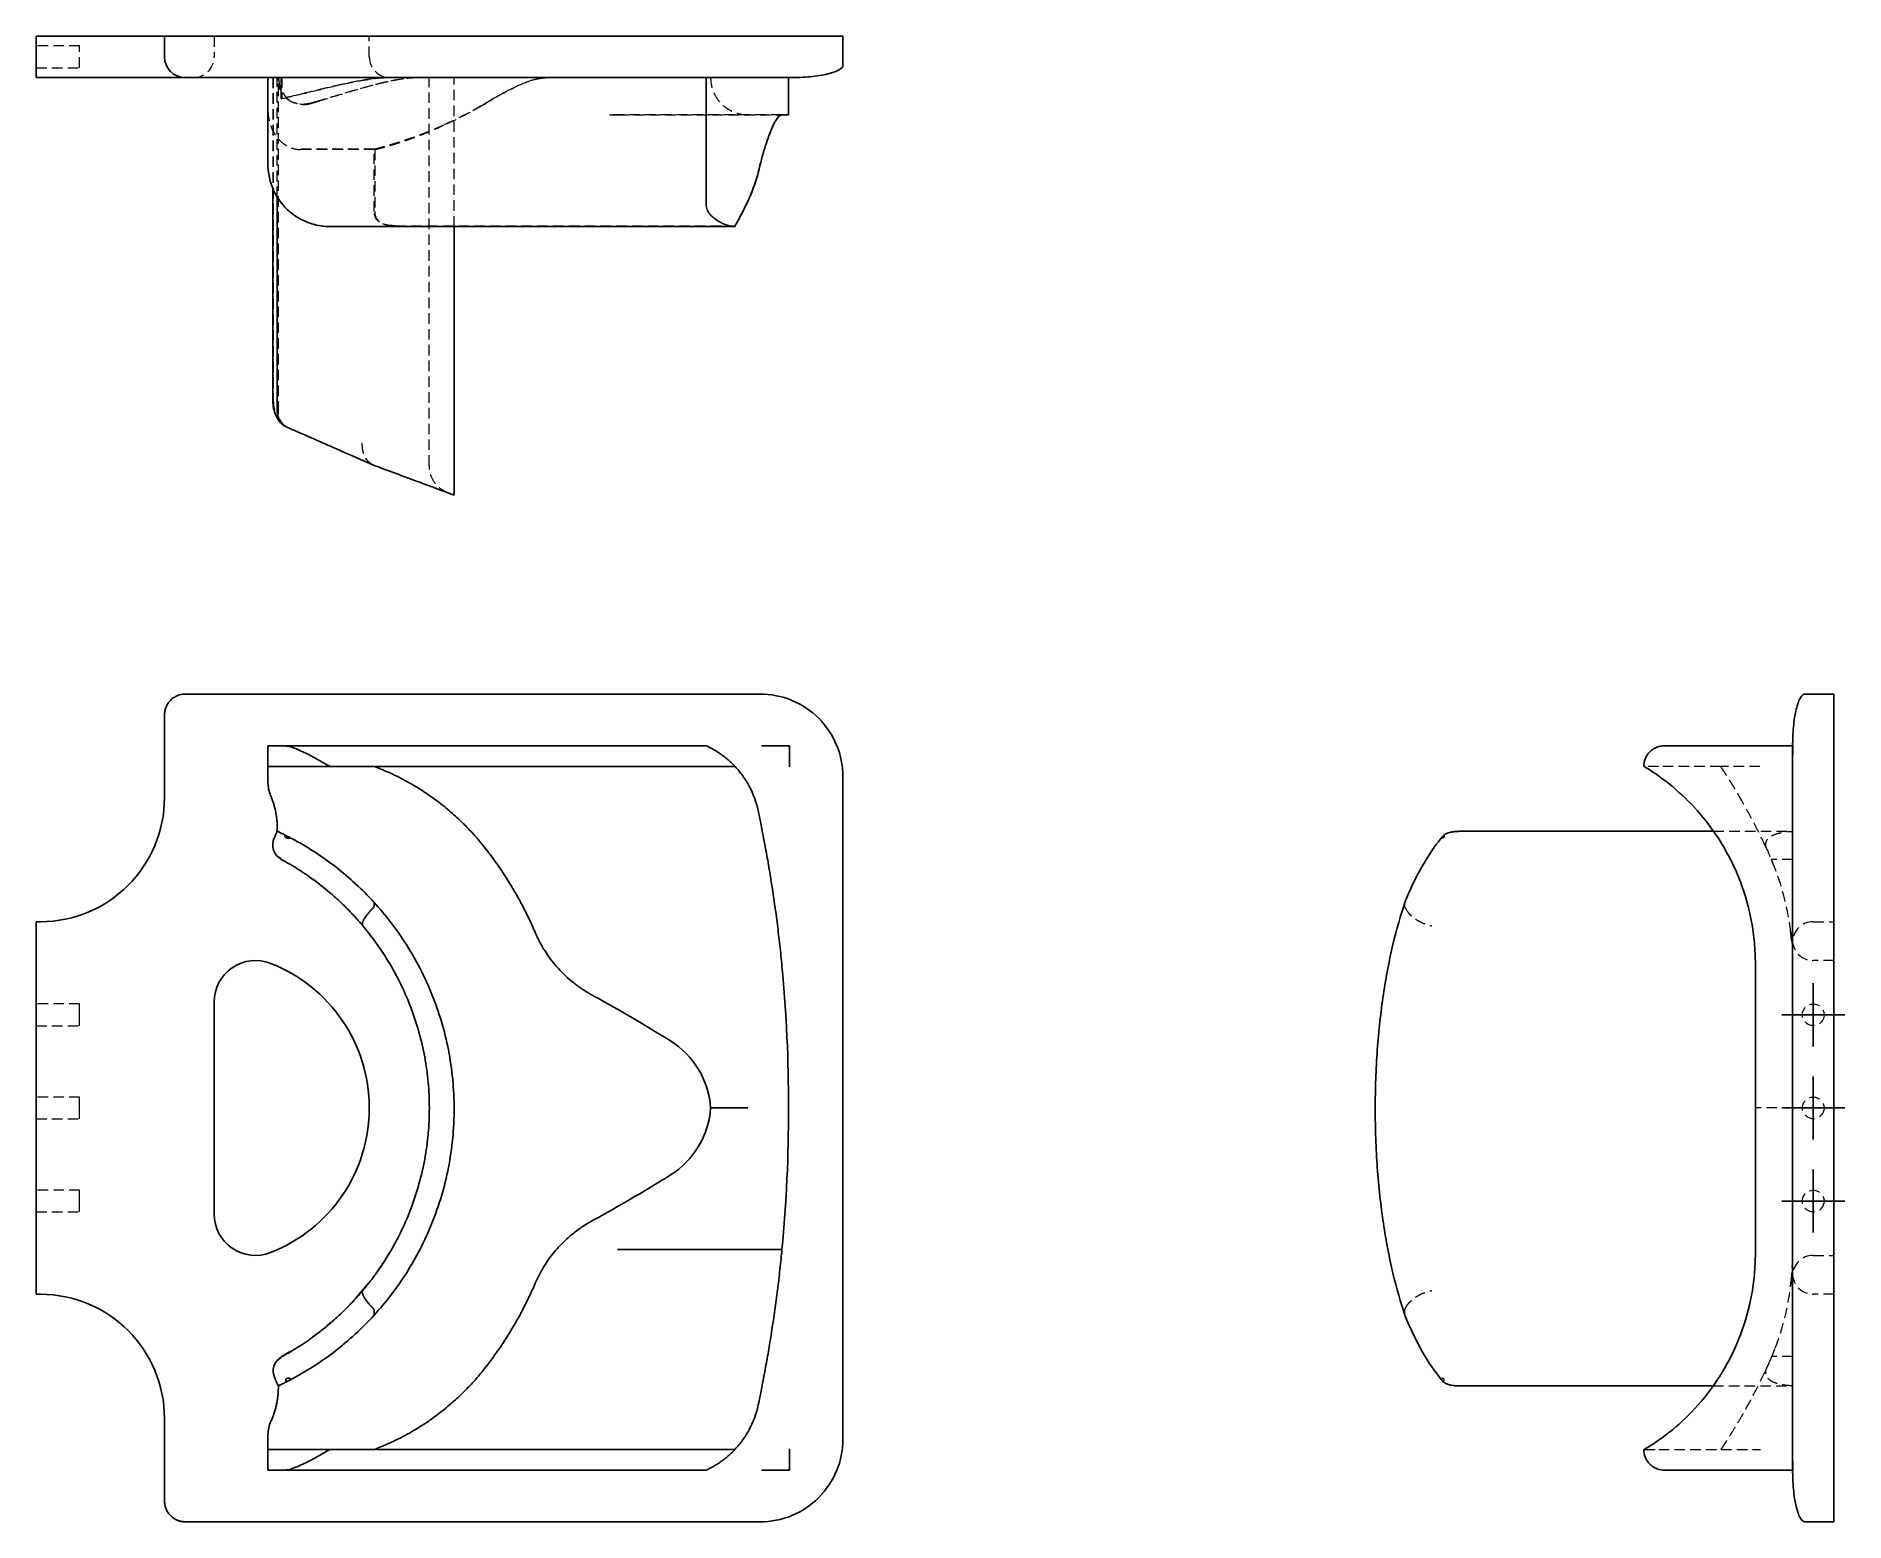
# Model space of a CAD drawing. Header units: millimetres. Extents: x 34 to 253, y 7 to 186.
import ezdxf

# ---------------------------------------------------------------- set-up
doc = ezdxf.new("R2010")
doc.units = ezdxf.units.MM
doc.linetypes.add('HIDDEN', pattern=[1.905, 1.27, -0.635])
doc.layers.add('10', color=7, linetype='Continuous')

# ---------------------------------------------------------------- blocks, each defined once
blk = doc.blocks.new('SW_CENTERMARKSYMBOL_0')
at = {"layer": '10', "color": 0}
for p, q in [((0, 2.5), (0, 3.81)), ((0, 0), (0, 2.5)), ((-2.5, 0), (-3.81, 0)), ((0, 0), (-2.5, 0)), ((0, 0), (0, -2.5)), ((0, 0), (2.5, 0)), ((2.5, 0), (3.81, 0)), ((0, -2.5), (0, -3.81))]:
    blk.add_line(p, q, dxfattribs=at)
blk = doc.blocks.new('SW_CENTERMARKSYMBOL_1')
at = {"layer": '10', "color": 0}
for p, q in [((0, 2.5), (0, 3.81)), ((0, 0), (0, 2.5)), ((-2.5, 0), (-3.81, 0)), ((0, 0), (-2.5, 0)), ((0, 0), (0, -2.5)), ((0, 0), (2.5, 0)), ((2.5, 0), (3.81, 0)), ((0, -2.5), (0, -3.81))]:
    blk.add_line(p, q, dxfattribs=at)
blk = doc.blocks.new('SW_CENTERMARKSYMBOL_2')
at = {"layer": '10', "color": 0}
for p, q in [((0, 2.5), (0, 3.81)), ((0, 0), (0, 2.5)), ((-2.5, 0), (-3.81, 0)), ((0, 0), (-2.5, 0)), ((0, 0), (0, -2.5)), ((0, 0), (2.5, 0)), ((2.5, 0), (3.81, 0)), ((0, -2.5), (0, -3.81))]:
    blk.add_line(p, q, dxfattribs=at)

msp = doc.modelspace()

# ---------------------------------------------------------------- linework, layer by layer
at = {"color": 7, "linetype": 'Continuous', "lineweight": 25}
for p, q in [((34.27, 183.93), (34.27, 186.43)), ((34.27, 186.43), (34.78, 186.43)), ((34.78, 186.43), (49.78, 186.43)), ((49.78, 184.28), (49.78, 186.43)), ((49.78, 186.43), (52.27, 186.43)), ((121.73, 186.43), (52.27, 186.43)), ((121.73, 186.43), (131.72, 186.43)), ((131.72, 186.43), (131.72, 182.93)), ((34.27, 183.93), (34.27, 181.44)), ((34.78, 181.44), (34.27, 181.44)), ((52.27, 181.44), (34.78, 181.44)), ((121.73, 181.44), (52.27, 181.44)), ((62.27, 170.94), (62.27, 181.44)), ((115.22, 165.94), (115.22, 181.44)), ((125.28, 181.44), (121.88, 181.44)), ((125.14, 176.94), (125.14, 181.44)), ((125.28, 181.44), (125.28, 181.47)), ((124.32, 176.94), (124.37, 176.94)), ((124.37, 176.94), (125.14, 176.94)), ((62.84, 168.08), (62.84, 142.61)), ((63.39, 141.17), (63.39, 167)), ((118.69, 163.45), (69.77, 163.45)), ((84.76, 131.02), (84.76, 163.45)), ((118.7, 163.45), (118.69, 163.45)), ((118.7, 163.55), (118.7, 163.45)), ((52.27, 106.99), (121.73, 106.99)), ((247.93, 106.99), (251.43, 106.99)), ((251.43, 106.99), (251.43, 97)), ((49.78, 94.5), (49.78, 100.74)), ((62.27, 98.23), (62.27, 100.74)), ((64.18, 100.74), (62.27, 100.74)), ((64.18, 100.74), (115.22, 100.74)), ((125.28, 100.74), (121.88, 100.74)), ((125.28, 100.74), (125.28, 98.19)), ((230.94, 100.74), (246.37, 100.74)), ((246.44, 100.74), (246.47, 100.74)), ((246.44, 100.74), (246.44, 98.19)), ((69.77, 98.23), (62.27, 98.23)), ((62.27, 96.31), (62.27, 98.23)), ((69.77, 98.23), (118.7, 98.23)), ((131.72, 97), (131.72, 17.04)), ((228.45, 98.23), (228.45, 98.24)), ((228.55, 98.23), (228.45, 98.23)), ((246.44, 17.04), (246.44, 97)), ((251.43, 17.04), (251.43, 97)), ((206.17, 90.42), (236.87, 90.42)), ((63.33, 87.48), (63.81, 87.13)), ((63.88, 87.03), (64.08, 86.92)), ((75.08, 81.38), (75.08, 81.84)), ((34.27, 79.51), (34.27, 77.01)), ((34.27, 79.51), (34.78, 79.51)), ((73.69, 79.05), (73.84, 78.87)), ((34.27, 77.01), (34.27, 37.03)), ((241.94, 74.11), (241.94, 57.02)), ((55.77, 69.82), (55.77, 44.21)), ((241.94, 39.91), (241.94, 57.02)), ((104.59, 39.91), (124.36, 39.91)), ((34.27, 37.03), (34.27, 34.53)), ((72.79, 33.96), (74.48, 35.95)), ((34.78, 34.53), (34.27, 34.53)), ((75.08, 31.98), (75.08, 32.6)), ((63.87, 26.89), (63.39, 26.54)), ((63.92, 26.99), (65.12, 27.7)), ((64.93, 24.16), (64.93, 24.31)), ((206.08, 23.46), (236.83, 23.46)), ((49.78, 13.29), (49.78, 19.53)), ((62.27, 15.79), (62.27, 17.52)), ((62.27, 13.29), (62.27, 15.79)), ((62.27, 15.79), (69.77, 15.79)), ((118.68, 15.79), (69.77, 15.79)), ((125.28, 15.84), (125.28, 13.29)), ((228.55, 15.79), (228.45, 15.79)), ((246.44, 15.84), (246.44, 13.29)), ((251.43, 17.04), (251.43, 7.04)), ((62.27, 13.29), (64.18, 13.29)), ((115.22, 13.29), (64.18, 13.29)), ((121.89, 13.29), (125.28, 13.29)), ((230.94, 13.29), (246.44, 13.29)), ((246.44, 13.29), (246.47, 13.29)), ((121.73, 7.04), (52.27, 7.04)), ((251.43, 7.04), (247.93, 7.04))]:
    msp.add_line(p, q, dxfattribs=at)
at = {"color": 7, "linetype": 'HIDDEN', "lineweight": 18}
for p, q in [((55.77, 186.43), (55.77, 183.93)), ((74.51, 183.93), (74.51, 186.43)), ((39.52, 185.25), (34.27, 185.25)), ((39.52, 182.62), (39.52, 185.25)), ((34.27, 182.62), (39.52, 182.62)), ((62.84, 181.44), (62.84, 168.08)), ((62.91, 181.44), (62.91, 142.58)), ((63.39, 167), (63.39, 181.44)), ((63.43, 181.26), (63.4, 181.43)), ((63.53, 141.08), (63.53, 181.44)), ((63.55, 181.34), (63.53, 181.44)), ((63.88, 181.44), (63.88, 178.88)), ((63.88, 178.88), (63.88, 181.44)), ((63.92, 181.44), (63.92, 178.93)), ((63.95, 181.44), (63.95, 178.93)), ((81.76, 134.56), (81.76, 181.44)), ((84.76, 163.45), (84.76, 181.44)), ((125.14, 181.44), (125.14, 176.94)), ((63.88, 178.88), (63.88, 178.88)), ((63.92, 178.93), (63.95, 178.93)), ((124.31, 176.94), (103.53, 176.94)), ((103.56, 176.94), (103.54, 176.94)), ((103.56, 176.94), (104.47, 176.94)), ((124.33, 176.94), (103.86, 176.94)), ((103.86, 176.94), (104.49, 176.94)), ((104.57, 176.94), (124.32, 176.94)), ((75.11, 172.8), (66.27, 172.8)), ((75.16, 172.74), (66.27, 172.74)), ((75.11, 165.26), (75.11, 172.8)), ((75.16, 172.74), (75.16, 165.27)), ((64.18, 165.94), (64.29, 165.82)), ((77.59, 163.55), (77.67, 163.55)), ((77.67, 163.55), (118.7, 163.55)), ((118.68, 163.55), (118.68, 163.45)), ((65.04, 139.01), (64.93, 139.06)), ((237.74, 98.23), (230.27, 98.23)), ((236.87, 90.42), (246.44, 90.42)), ((244.24, 86.09), (243.88, 87.03)), ((246.44, 87.03), (243.88, 87.03)), ((199.61, 81.38), (199.61, 81.84)), ((248.93, 79.51), (251.43, 79.51)), ((246.3, 77.29), (246.17, 78.46)), ((251.43, 74.82), (248.93, 74.82)), ((39.52, 69.57), (34.27, 69.57)), ((39.52, 68.26), (39.52, 69.57)), ((39.52, 66.95), (39.52, 68.26)), ((34.27, 66.95), (39.52, 66.95)), ((39.52, 58.33), (34.27, 58.33)), ((39.52, 57.02), (39.52, 58.33)), ((39.52, 55.71), (39.52, 57.02)), ((34.27, 55.71), (39.52, 55.71)), ((39.52, 47.08), (34.27, 47.08)), ((39.52, 45.77), (39.52, 47.08)), ((34.27, 44.46), (39.52, 44.46)), ((39.52, 44.46), (39.52, 45.77)), ((248.93, 39.22), (251.43, 39.22)), ((246.3, 36.66), (246.19, 35.51)), ((251.43, 34.53), (248.93, 34.53)), ((199.61, 31.98), (199.61, 32.6)), ((244.27, 27.89), (243.93, 26.99)), ((246.44, 26.99), (243.93, 26.99)), ((204.06, 24.16), (204.06, 24.31)), ((236.83, 23.46), (246.44, 23.46)), ((230.26, 15.79), (237.8, 15.79))]:
    msp.add_line(p, q, dxfattribs=at)
at = {"color": 7, "linetype": 'HIDDEN', "lineweight": 18, "flags": 128}
for points in [[(131.72, 182.93), (131.72, 182.93)], [(247.93, 106.99), (247.93, 106.99)], [(246.44, 100.74), (246.44, 100.74)], [(246.44, 13.29), (246.44, 13.29)], [(247.93, 7.04), (247.93, 7.04)]]:
    msp.add_lwpolyline(points, dxfattribs=at)
at = {"color": 7, "linetype": 'HIDDEN', "lineweight": 18}
for centre in [(248.93, 68.26), (248.93, 57.02), (248.93, 45.77)]:
    msp.add_circle(centre, 1.31, dxfattribs=at)
at = {"color": 7, "linetype": 'Continuous', "lineweight": 25}
for centre, radius, start, end in [((52.27, 183.93), 2.5, 180, 270), ((69.77, 170.94), 7.5, 180, 221.8103), ((66.27, 96.31), 4, 180, 203.1782), ((110.52, 90.57), 11.21, 43.1297, 43.2304), ((34.78, 94.5), 14.99, 270, 0), ((64.84, 88.79), 2, 155.0365, 241.5179), ((60.77, 69.82), 5, 68.6763, 180), ((55.77, 57.02), 18.74, 291.3237, 68.6763), ((-44.11, 57.9), 169.25, 359.7024, 5.4959), ((108.89, 84.34), 15.59, 239.2376, 241.3463), ((11.9, -93.14), 186.66, 61.0189, 61.3463), ((11.9, -93.14), 186.66, 57.9762, 61.0189), ((105.37, 56.3), 10.4, 3.96, 57.9762), ((105.37, 57.74), 10.4, 302.0238, 356.04), ((-44.11, 56.14), 169.25, 354.4975, 0.2976), ((11.9, 207.18), 186.66, 298.9772, 302.0238), ((60.77, 44.21), 5, 180, 291.3237), ((11.9, 207.18), 186.66, 298.6537, 298.9772), ((34.78, 19.53), 14.99, 0, 90), ((64.9, 25.23), 2, 118.602, 205.1952), ((66.27, 17.52), 4, 155.5134, 180)]:
    msp.add_arc(centre, radius, start, end, dxfattribs=at)
at = {"color": 7, "linetype": 'HIDDEN', "lineweight": 18}
for centre, start, end in [((53.27, 183.93), 270, 0), ((77.01, 183.93), 180, 270), ((248.93, 77.01), 90, 180), ((248.93, 77.31), 180, 270), ((248.93, 36.72), 90, 180), ((248.93, 37.03), 180, 270)]:
    msp.add_arc(centre, 2.5, start, end, dxfattribs=at)
at = {"color": 7, "linetype": 'Continuous', "lineweight": 25}
for points, knots in [([(49.78, 183.93), (49.78, 183.93), (49.78, 183.96), (49.78, 184.04), (49.78, 184.07), (49.78, 184.16), (49.78, 184.21), (49.78, 184.28)], [0, 0, 0, 0, 0.5, 0.5, 0.75, 0.75, 1, 1, 1, 1]), ([(125.47, 181.44), (126.21, 181.44), (127, 181.47), (128.54, 181.61), (129.28, 181.73), (130.2, 181.95), (130.47, 182.03), (130.94, 182.2), (131.13, 182.29), (131.59, 182.57), (131.72, 182.76), (131.72, 182.93)], [0, 0, 0, 0, 0.25, 0.25, 0.5, 0.5, 0.625, 0.625, 0.75, 0.75, 1, 1, 1, 1]), ([(121.49, 169.95), (121.75, 171.07), (122.02, 172.06), (122.42, 173.35), (122.55, 173.75), (122.75, 174.31), (122.81, 174.48), (122.94, 174.82), (123, 174.98), (123.32, 175.73), (123.55, 176.18), (123.87, 176.63), (123.97, 176.75), (124.16, 176.9), (124.25, 176.94), (124.33, 176.94)], [0, 0, 0, 0, 0.25, 0.25, 0.375, 0.375, 0.4375, 0.4375, 0.5, 0.5, 0.75, 0.75, 0.875, 0.875, 1, 1, 1, 1]), ([(121.49, 169.95), (121.26, 168.98), (120.88, 167.95), (120.17, 166.34), (119.9, 165.79), (119.33, 164.68), (119.03, 164.12), (118.7, 163.55)], [0, 0, 0, 0, 0.5, 0.5, 0.75, 0.75, 1, 1, 1, 1]), ([(64.18, 165.94), (64.37, 165.73), (64.57, 165.53), (65, 165.15), (65.22, 164.98), (65.89, 164.5), (66.35, 164.25), (67.32, 163.84), (67.8, 163.69), (68.53, 163.54), (68.77, 163.51), (69.27, 163.46), (69.52, 163.45), (69.77, 163.45)], [0, 0, 0, 0, 0.125, 0.125, 0.25, 0.25, 0.5, 0.5, 0.75, 0.75, 0.875, 0.875, 1, 1, 1, 1]), ([(115.22, 165.94), (115.22, 165.83), (115.24, 165.72), (115.3, 165.51), (115.34, 165.4), (115.5, 165.12), (115.63, 164.95), (115.93, 164.65), (116.08, 164.52), (116.4, 164.27), (116.57, 164.17), (116.9, 163.97), (117.07, 163.89), (117.4, 163.73), (117.57, 163.67), (118.06, 163.51), (118.38, 163.45), (118.69, 163.45)], [0, 0, 0, 0, 0.0625, 0.0625, 0.125, 0.125, 0.25, 0.25, 0.375, 0.375, 0.5, 0.5, 0.625, 0.625, 0.75, 0.75, 1, 1, 1, 1]), ([(62.84, 142.61), (62.85, 142.38), (62.86, 141.86), (63.06, 140.98), (63.41, 140.21), (63.86, 139.65), (64.16, 139.45), (64.32, 139.35)], [0, 0, 0, 0, 0.170434, 0.384392, 0.655395, 0.818376, 1, 1, 1, 1]), ([(63.39, 141.17), (63.39, 140.98), (63.41, 140.8), (63.5, 140.43), (63.56, 140.26), (63.73, 139.93), (63.83, 139.78), (64.07, 139.52), (64.21, 139.41), (64.36, 139.32)], [0, 0, 0, 0, 0.25, 0.25, 0.5, 0.5, 0.75, 0.75, 1, 1, 1, 1]), ([(75.08, 134.61), (73.67, 135.23), (72.12, 135.91), (68.78, 137.37), (67.01, 138.15), (65.16, 138.96)], [0, 0, 0, 0, 0.5, 0.5, 1, 1, 1, 1]), ([(84.75, 131.02), (84.72, 131.03), (84.66, 131.05), (84.14, 131.24), (83.31, 131.55), (82.16, 131.98), (80.73, 132.51), (79.06, 133.13), (77.19, 133.83), (75.78, 134.35), (75.08, 134.61)], [0, 0, 0, 0, 0.124339, 0.25417, 0.383129, 0.510776, 0.636683, 0.76044, 0.881663, 1, 1, 1, 1]), ([(49.78, 104.49), (49.78, 104.53), (49.78, 104.61), (49.79, 104.72), (49.8, 104.83), (49.81, 104.93), (49.83, 105.03), (49.87, 105.16), (49.94, 105.4), (50.09, 105.73), (50.35, 106.11), (50.71, 106.46), (51.08, 106.7), (51.42, 106.85), (51.7, 106.93), (51.98, 106.98), (52.18, 106.99), (52.27, 106.99)], [0, 0, 0, 0, 0.03183, 0.060914, 0.091392, 0.121241, 0.142943, 0.179453, 0.237279, 0.358324, 0.473464, 0.597984, 0.727397, 0.794175, 0.86179, 0.930361, 1, 1, 1, 1]), ([(121.73, 106.99), (123.03, 106.99), (124.34, 106.73), (126.76, 105.73), (127.87, 104.99), (129.72, 103.14), (130.46, 102.03), (131.46, 99.61), (131.72, 98.3), (131.72, 97)], [0, 0, 0, 0, 0.25, 0.25, 0.5, 0.5, 0.75, 0.75, 1, 1, 1, 1]), ([(246.44, 100.74), (246.44, 101.48), (246.47, 102.27), (246.61, 103.81), (246.73, 104.55), (246.95, 105.47), (247.03, 105.74), (247.2, 106.21), (247.29, 106.4), (247.57, 106.86), (247.76, 106.99), (247.93, 106.99)], [0, 0, 0, 0, 0.25, 0.25, 0.5, 0.5, 0.625, 0.625, 0.75, 0.75, 1, 1, 1, 1]), ([(49.78, 100.74), (49.78, 101.37), (49.78, 102), (49.78, 102.94), (49.78, 103.25), (49.78, 103.88), (49.78, 104.19), (49.78, 104.49)], [0, 0, 0, 0, 0.5, 0.5, 0.75, 0.75, 1, 1, 1, 1]), ([(64.18, 100.74), (64.37, 100.74), (64.57, 100.71), (65, 100.62), (65.22, 100.55), (65.89, 100.31), (66.35, 100.1), (67.32, 99.62), (67.8, 99.36), (68.53, 98.95), (68.77, 98.81), (69.27, 98.53), (69.52, 98.39), (69.77, 98.24)], [0, 0, 0, 0, 0.125, 0.125, 0.25, 0.25, 0.5, 0.5, 0.75, 0.75, 0.875, 0.875, 1, 1, 1, 1]), ([(115.22, 100.74), (115.22, 100.74), (115.24, 100.73), (115.3, 100.7), (115.34, 100.68), (115.5, 100.61), (115.63, 100.54), (115.93, 100.39), (116.08, 100.3), (116.4, 100.11), (116.57, 100), (116.9, 99.78), (117.07, 99.67), (117.4, 99.42), (117.57, 99.28), (118.06, 98.87), (118.38, 98.57), (118.69, 98.24)], [0, 0, 0, 0, 0.0625, 0.0625, 0.125, 0.125, 0.25, 0.25, 0.375, 0.375, 0.5, 0.5, 0.625, 0.625, 0.75, 0.75, 1, 1, 1, 1]), ([(230.94, 100.74), (230.83, 100.74), (230.72, 100.73), (230.51, 100.7), (230.4, 100.68), (230.12, 100.61), (229.95, 100.54), (229.65, 100.39), (229.52, 100.3), (229.27, 100.11), (229.17, 100), (228.97, 99.78), (228.89, 99.67), (228.73, 99.42), (228.67, 99.28), (228.51, 98.87), (228.45, 98.57), (228.45, 98.24)], [0, 0, 0, 0, 0.0625, 0.0625, 0.125, 0.125, 0.25, 0.25, 0.375, 0.375, 0.5, 0.5, 0.625, 0.625, 0.75, 0.75, 1, 1, 1, 1]), ([(88.36, 88.58), (88.25, 88.72), (88.03, 88.99), (87.7, 89.39), (87.35, 89.79), (87, 90.19), (86.63, 90.58), (86.25, 90.98), (85.86, 91.37), (85.12, 92.09), (83.95, 93.13), (82.62, 94.16), (81.49, 94.96), (80.69, 95.48), (79.81, 96.01), (78.88, 96.54), (77.93, 97.03), (77.1, 97.42), (76.4, 97.73), (75.77, 98), (75.36, 98.15), (75.16, 98.23)], [0, 0, 0, 0, 0.0294361, 0.0593932, 0.0898742, 0.1208819, 0.1524189, 0.1844879, 0.2170911, 0.250231, 0.3680186, 0.4984813, 0.5572348, 0.6230792, 0.6749158, 0.7484637, 0.8210793, 0.8742293, 0.9199157, 0.9618387, 1, 1, 1, 1]), ([(121.49, 92.88), (121.26, 93.98), (120.88, 94.96), (120.17, 96.3), (119.9, 96.72), (119.33, 97.51), (119.03, 97.88), (118.7, 98.23)], [0, 0, 0, 0, 0.5, 0.5, 0.75, 0.75, 1, 1, 1, 1]), ([(234.95, 92.88), (233.98, 93.98), (232.95, 94.96), (231.34, 96.3), (230.79, 96.72), (229.68, 97.51), (229.12, 97.88), (228.55, 98.23)], [0, 0, 0, 0, 0.5, 0.5, 0.75, 0.75, 1, 1, 1, 1]), ([(63.4, 90.98), (63.39, 91.08), (63.39, 91.28), (63.37, 91.59), (63.34, 91.91), (63.3, 92.24), (63.24, 92.57), (63.17, 92.95), (63.07, 93.37), (62.94, 93.81), (62.78, 94.27), (62.66, 94.57), (62.59, 94.74)], [0, 0, 0, 0, 0.076259, 0.155301, 0.237131, 0.32175, 0.409162, 0.499368, 0.617875, 0.748967, 0.856323, 1, 1, 1, 1]), ([(121.49, 92.88), (121.75, 91.62), (122.02, 90.27), (122.42, 88.13), (122.55, 87.4), (122.75, 86.27), (122.81, 85.89), (122.94, 85.11), (123, 84.72), (123.32, 82.75), (123.55, 81.13), (123.87, 78.66), (123.97, 77.83), (124.16, 76.15), (124.25, 75.3), (124.33, 74.44)], [0, 0, 0, 0, 0.25, 0.25, 0.375, 0.375, 0.4375, 0.4375, 0.5, 0.5, 0.75, 0.75, 0.875, 0.875, 1, 1, 1, 1]), ([(234.95, 92.88), (236.07, 91.62), (237.06, 90.27), (238.35, 88.13), (238.75, 87.4), (239.31, 86.27), (239.48, 85.89), (239.82, 85.11), (239.98, 84.72), (240.73, 82.75), (241.18, 81.13), (241.63, 78.66), (241.75, 77.83), (241.9, 76.15), (241.94, 75.3), (241.94, 74.44)], [0, 0, 0, 0, 0.25, 0.25, 0.375, 0.375, 0.4375, 0.4375, 0.5, 0.5, 0.75, 0.75, 0.875, 0.875, 1, 1, 1, 1]), ([(63.03, 89.64), (63.03, 89.64), (63.03, 89.65), (63.07, 89.72), (63.09, 89.77), (63.15, 89.91), (63.19, 89.99), (63.28, 90.19), (63.33, 90.3), (63.39, 90.42)], [0, 0, 0, 0, 0.25, 0.25, 0.5, 0.5, 0.75, 0.75, 1, 1, 1, 1]), ([(63.39, 90.42), (63.39, 90.42), (63.41, 90.41), (63.5, 90.37), (63.56, 90.34), (63.73, 90.26), (63.83, 90.21), (64.07, 90.1), (64.21, 90.03), (64.36, 89.95)], [0, 0, 0, 0, 0.25, 0.25, 0.5, 0.5, 0.75, 0.75, 1, 1, 1, 1]), ([(64.36, 89.95), (64.34, 89.9), (64.33, 89.84), (64.34, 89.75), (64.35, 89.72), (64.39, 89.68), (64.41, 89.66), (64.44, 89.66)], [0, 0, 0, 0, 0.5, 0.5, 0.75, 0.75, 1, 1, 1, 1]), ([(64.44, 89.66), (64.48, 89.65), (64.57, 89.62), (64.68, 89.6), (64.77, 89.59), (64.83, 89.59), (64.87, 89.6), (64.9, 89.61), (64.92, 89.63), (64.93, 89.65), (64.93, 89.66)], [0, 0, 0, 0, 0.250296, 0.500451, 0.660368, 0.786322, 0.843984, 0.893354, 0.948704, 1, 1, 1, 1]), ([(206.17, 90.42), (205.98, 90.42), (205.8, 90.41), (205.43, 90.37), (205.26, 90.34), (204.93, 90.26), (204.78, 90.21), (204.52, 90.1), (204.41, 90.03), (204.32, 89.95)], [0, 0, 0, 0, 0.25, 0.25, 0.5, 0.5, 0.75, 0.75, 1, 1, 1, 1]), ([(75.08, 81.84), (73.67, 83.39), (72.12, 84.82), (68.78, 87.41), (67.01, 88.56), (65.16, 89.54)], [0, 0, 0, 0, 0.5, 0.5, 1, 1, 1, 1]), ([(94.56, 78.19), (94.49, 78.35), (94.35, 78.66), (94.14, 79.13), (93.93, 79.6), (93.71, 80.06), (93.48, 80.53), (93.24, 80.99), (93, 81.45), (92.76, 81.91), (92.51, 82.37), (92.25, 82.82), (91.99, 83.28), (91.64, 83.86), (91.21, 84.57), (90.68, 85.39), (90.12, 86.21), (89.55, 87.01), (88.96, 87.81), (88.56, 88.32), (88.36, 88.58)], [0, 0, 0, 0, 0.0402865, 0.0807794, 0.1214881, 0.1624219, 0.2035899, 0.2450012, 0.2866646, 0.3285888, 0.3707823, 0.4132535, 0.4560105, 0.4990614, 0.5800446, 0.6619684, 0.7448805, 0.8288272, 0.9138528, 1, 1, 1, 1]), ([(199.61, 81.84), (200.23, 83.39), (200.91, 84.82), (202.37, 87.41), (203.15, 88.56), (203.96, 89.54)], [0, 0, 0, 0, 0.5, 0.5, 1, 1, 1, 1]), ([(73.72, 79.02), (73.6, 79.16), (73.36, 79.45), (72.98, 79.87), (72.59, 80.29), (72.2, 80.71), (71.8, 81.12), (71.38, 81.53), (70.96, 81.93), (70.53, 82.33), (70.09, 82.72), (69.64, 83.11), (69.07, 83.58), (68.37, 84.13), (67.54, 84.75), (66.67, 85.35), (65.77, 85.94), (64.84, 86.5), (64.21, 86.86), (63.88, 87.03)], [0, 0, 0, 0, 0.043349, 0.087032, 0.131049, 0.175401, 0.220091, 0.265118, 0.310485, 0.356193, 0.402242, 0.448634, 0.49537, 0.57562, 0.657406, 0.740733, 0.825605, 0.912026, 1, 1, 1, 1]), ([(67.31, 84.87), (67.65, 84.64), (68.48, 84.08), (69.24, 83.42), (69.69, 83.03)], [0, 0, 0, 0, 0.412796, 1, 1, 1, 1]), ([(75.03, 81.22), (74.99, 81.18), (74.91, 81.1), (74.79, 80.97), (74.67, 80.84), (74.55, 80.71), (74.44, 80.58), (74.33, 80.45), (74.23, 80.33), (74.14, 80.2), (74.05, 80.08), (73.97, 79.96), (73.91, 79.87), (73.86, 79.79), (73.82, 79.71), (73.78, 79.62), (73.73, 79.52), (73.7, 79.42), (73.67, 79.3), (73.66, 79.19), (73.67, 79.09), (73.7, 79.04), (73.72, 79.02)], [0, 0, 0, 0, 0.042279, 0.085347, 0.12916, 0.173669, 0.218818, 0.264547, 0.310788, 0.357469, 0.404515, 0.451847, 0.49938, 0.523078, 0.555257, 0.595849, 0.64472, 0.70164, 0.766246, 0.838014, 0.916234, 1, 1, 1, 1]), ([(75.08, 31.98), (76.48, 33.51), (77.8, 35.22), (80.17, 38.94), (81.21, 40.95), (82.94, 45.23), (83.61, 47.48), (84.52, 52.13), (84.76, 54.52), (84.76, 59.3), (84.52, 61.69), (83.61, 66.34), (82.94, 68.59), (81.21, 72.87), (80.17, 74.88), (77.8, 78.6), (76.48, 80.31), (75.08, 81.84)], [0, 0, 0, 0, 0.125, 0.125, 0.25, 0.25, 0.375, 0.375, 0.5, 0.5, 0.625, 0.625, 0.75, 0.75, 0.875, 0.875, 1, 1, 1, 1]), ([(199.61, 31.98), (199.09, 33.51), (198.6, 35.22), (197.72, 38.94), (197.33, 40.95), (196.69, 45.23), (196.44, 47.48), (196.1, 52.13), (196.02, 54.52), (196.02, 59.3), (196.1, 61.69), (196.44, 66.34), (196.69, 68.59), (197.33, 72.87), (197.72, 74.88), (198.6, 78.6), (199.09, 80.31), (199.61, 81.84)], [0, 0, 0, 0, 0.125, 0.125, 0.25, 0.25, 0.375, 0.375, 0.5, 0.5, 0.625, 0.625, 0.75, 0.75, 0.875, 0.875, 1, 1, 1, 1]), ([(73.72, 34.97), (73.84, 35.12), (74.09, 35.41), (74.45, 35.86), (74.8, 36.31), (75.14, 36.77), (75.47, 37.23), (75.79, 37.69), (76.11, 38.16), (76.41, 38.63), (76.71, 39.1), (77.41, 40.27), (78.43, 42.17), (79.61, 44.93), (80.55, 47.81), (81.25, 50.81), (81.67, 53.88), (81.81, 56.99), (81.67, 60.11), (81.25, 63.17), (80.55, 66.18), (79.61, 69.05), (78.43, 71.81), (77.32, 73.88), (76.41, 75.36), (75.8, 76.3), (75.14, 77.22), (74.45, 78.13), (73.97, 78.72), (73.72, 79.02)], [0, 0, 0, 0, 0.012289, 0.024515, 0.036678, 0.048779, 0.060817, 0.072794, 0.084709, 0.096562, 0.108355, 0.120087, 0.182821, 0.244352, 0.308293, 0.371464, 0.435866, 0.500002, 0.564138, 0.628541, 0.691711, 0.755653, 0.817183, 0.879917, 0.903441, 0.927209, 0.951223, 0.975485, 1, 1, 1, 1]), ([(100.91, 70.94), (100.8, 71.01), (100.59, 71.14), (100.28, 71.34), (99.98, 71.54), (99.69, 71.75), (99.42, 71.95), (99.16, 72.16), (98.66, 72.56), (97.98, 73.18), (97.13, 74.07), (96.37, 75.02), (95.79, 75.86), (95.37, 76.55), (95.08, 77.09), (94.8, 77.64), (94.64, 78.01), (94.56, 78.19)], [0, 0, 0, 0, 0.038622, 0.076313, 0.113072, 0.1489, 0.183796, 0.217762, 0.250797, 0.379299, 0.500427, 0.627079, 0.748874, 0.812802, 0.875961, 0.938359, 1, 1, 1, 1]), ([(115.74, 57.02), (115.74, 57.02), (115.77, 57.02), (115.89, 57.02), (115.97, 57.02), (116.2, 57.02), (116.34, 57.02), (116.66, 57.02), (116.85, 57.02), (117.27, 57.02), (117.5, 57.02), (117.99, 57.02), (118.25, 57.02), (118.79, 57.02), (119.07, 57.02), (119.51, 57.02), (119.66, 57.02), (119.95, 57.02), (120.1, 57.02), (120.25, 57.02)], [0, 0, 0, 0, 0.125, 0.125, 0.25, 0.25, 0.375, 0.375, 0.5, 0.5, 0.625, 0.625, 0.75, 0.75, 0.875, 0.875, 0.9375, 0.9375, 1, 1, 1, 1]), ([(94.56, 35.84), (94.61, 35.96), (94.7, 36.18), (94.86, 36.51), (95.02, 36.83), (95.2, 37.16), (95.38, 37.48), (95.69, 38.01), (96.16, 38.73), (96.83, 39.6), (97.57, 40.44), (98.27, 41.12), (98.92, 41.69), (99.5, 42.15), (99.91, 42.44), (100.12, 42.59)], [0, 0, 0, 0, 0.040873, 0.082045, 0.123517, 0.16529, 0.207367, 0.249749, 0.372082, 0.49865, 0.620915, 0.749464, 0.82889, 0.912401, 1, 1, 1, 1]), ([(75.69, 37.57), (75.75, 37.66), (76.18, 38.25), (76.56, 38.87), (76.89, 39.41)], [0, 0, 0, 0, 0.146123, 1, 1, 1, 1]), ([(104.49, 39.94), (104.5, 39.92), (104.52, 39.92), (104.55, 39.91), (104.57, 39.91), (104.59, 39.91)], [0, 0, 0, 0, 0.5, 0.5, 1, 1, 1, 1]), ([(121.49, 21.15), (121.75, 22.4), (122.02, 23.74), (122.41, 25.86), (122.54, 26.58), (122.74, 27.7), (122.8, 28.08), (122.93, 28.85), (122.99, 29.23), (123.3, 31.19), (123.53, 32.78), (123.85, 35.23), (123.95, 36.06), (124.14, 37.72), (124.23, 38.57), (124.31, 39.41)], [0, 0, 0, 0, 0.25, 0.25, 0.375, 0.375, 0.4375, 0.4375, 0.5, 0.5, 0.75, 0.75, 0.875, 0.875, 1, 1, 1, 1]), ([(235.02, 21.15), (236.13, 22.4), (237.11, 23.74), (238.39, 25.86), (238.79, 26.58), (239.33, 27.7), (239.51, 28.08), (239.84, 28.85), (240, 29.23), (240.74, 31.19), (241.18, 32.78), (241.64, 35.23), (241.75, 36.06), (241.9, 37.72), (241.94, 38.57), (241.94, 39.41)], [0, 0, 0, 0, 0.25, 0.25, 0.375, 0.375, 0.4375, 0.4375, 0.5, 0.5, 0.75, 0.75, 0.875, 0.875, 1, 1, 1, 1]), ([(63.95, 26.99), (64.12, 27.08), (64.47, 27.27), (64.99, 27.57), (65.49, 27.88), (65.99, 28.19), (66.48, 28.51), (66.96, 28.83), (67.43, 29.16), (67.88, 29.49), (68.33, 29.83), (68.77, 30.17), (69.34, 30.63), (70.04, 31.21), (70.83, 31.93), (71.6, 32.67), (72.34, 33.42), (73.05, 34.18), (73.5, 34.71), (73.72, 34.97)], [0, 0, 0, 0, 0.048159, 0.095859, 0.143101, 0.189885, 0.236212, 0.282083, 0.327499, 0.37246, 0.416967, 0.46102, 0.504621, 0.590023, 0.674281, 0.7574, 0.839388, 0.920252, 1, 1, 1, 1]), ([(75.03, 32.76), (74.99, 32.81), (74.91, 32.89), (74.79, 33.02), (74.67, 33.15), (74.55, 33.27), (74.44, 33.4), (74.33, 33.53), (74.23, 33.66), (74.14, 33.78), (74.05, 33.91), (73.97, 34.02), (73.91, 34.12), (73.86, 34.21), (73.81, 34.3), (73.76, 34.41), (73.71, 34.52), (73.67, 34.65), (73.66, 34.77), (73.67, 34.88), (73.7, 34.94), (73.72, 34.97)], [0, 0, 0, 0, 0.042301, 0.085387, 0.129212, 0.173728, 0.21888, 0.264608, 0.310844, 0.357518, 0.404555, 0.451875, 0.499396, 0.528608, 0.56793, 0.617263, 0.676398, 0.744961, 0.822364, 0.907754, 1, 1, 1, 1]), ([(88.36, 25.45), (88.47, 25.59), (88.69, 25.87), (89.02, 26.3), (89.34, 26.73), (89.65, 27.16), (89.96, 27.6), (90.27, 28.04), (90.57, 28.48), (90.86, 28.93), (91.15, 29.38), (91.43, 29.83), (91.77, 30.39), (92.17, 31.06), (92.61, 31.84), (93.03, 32.63), (93.44, 33.43), (93.83, 34.23), (94.2, 35.03), (94.44, 35.57), (94.56, 35.84)], [0, 0, 0, 0, 0.046916, 0.093497, 0.139749, 0.185678, 0.231293, 0.276599, 0.321606, 0.366319, 0.410748, 0.454899, 0.498781, 0.572731, 0.645826, 0.718107, 0.789618, 0.860406, 0.930517, 1, 1, 1, 1]), ([(64.93, 24.16), (66.82, 25.15), (68.64, 26.31), (72.05, 28.94), (73.64, 30.4), (75.08, 31.98)], [0, 0, 0, 0, 0.5, 0.5, 1, 1, 1, 1]), ([(67.67, 29.38), (67.9, 29.54), (68.68, 30.07), (69.39, 30.7), (69.9, 31.14)], [0, 0, 0, 0, 0.2969564, 1, 1, 1, 1]), ([(204.06, 24.16), (203.23, 25.15), (202.43, 26.31), (200.94, 28.94), (200.24, 30.4), (199.61, 31.98)], [0, 0, 0, 0, 0.5, 0.5, 1, 1, 1, 1]), ([(63.53, 23.46), (63.46, 23.6), (63.4, 23.73), (63.29, 23.96), (63.25, 24.06), (63.17, 24.22), (63.14, 24.28), (63.1, 24.36), (63.1, 24.38), (63.1, 24.38)], [0, 0, 0, 0, 0.25, 0.25, 0.5, 0.5, 0.75, 0.75, 1, 1, 1, 1]), ([(64.52, 24.35), (64.48, 24.34), (64.45, 24.31), (64.42, 24.24), (64.42, 24.19), (64.44, 24.07), (64.48, 24), (64.55, 23.96)], [0, 0, 0, 0, 0.25, 0.25, 0.5, 0.5, 1, 1, 1, 1]), ([(64.93, 24.31), (64.93, 24.32), (64.93, 24.34), (64.92, 24.36), (64.9, 24.37), (64.87, 24.38), (64.83, 24.39), (64.79, 24.39), (64.72, 24.39), (64.63, 24.37), (64.55, 24.36), (64.52, 24.35)], [0, 0, 0, 0, 0.047662, 0.093413, 0.144058, 0.207114, 0.287617, 0.383721, 0.502274, 0.751168, 1, 1, 1, 1]), ([(75.11, 15.79), (75.26, 15.84), (75.56, 15.96), (76.02, 16.14), (76.51, 16.35), (77.1, 16.61), (77.88, 16.98), (78.83, 17.47), (79.77, 18), (80.65, 18.53), (81.46, 19.05), (82.59, 19.85), (83.93, 20.89), (85.19, 22), (86.08, 22.88), (86.69, 23.51), (87.28, 24.15), (87.83, 24.8), (88.18, 25.23), (88.36, 25.45)], [0, 0, 0, 0, 0.028146, 0.058486, 0.091019, 0.125746, 0.177754, 0.251471, 0.324423, 0.376912, 0.442337, 0.501547, 0.631874, 0.749809, 0.802546, 0.853924, 0.903951, 0.952639, 1, 1, 1, 1]), ([(62.63, 19.18), (62.67, 19.28), (62.76, 19.47), (62.86, 19.72), (62.93, 19.92), (63.03, 20.2), (63.14, 20.56), (63.27, 21.05), (63.37, 21.54), (63.45, 22.04), (63.5, 22.53), (63.52, 22.84), (63.52, 23)], [0, 0, 0, 0, 0.085673, 0.155937, 0.210793, 0.250238, 0.38263, 0.500149, 0.635335, 0.7637, 0.885252, 1, 1, 1, 1]), ([(64.55, 23.96), (64.39, 23.88), (64.25, 23.81), (64, 23.69), (63.89, 23.63), (63.71, 23.55), (63.64, 23.52), (63.55, 23.47), (63.53, 23.46), (63.53, 23.46)], [0, 0, 0, 0, 0.25, 0.25, 0.5, 0.5, 0.75, 0.75, 1, 1, 1, 1]), ([(204.24, 23.96), (204.32, 23.88), (204.43, 23.81), (204.68, 23.69), (204.83, 23.63), (205.15, 23.55), (205.33, 23.52), (205.7, 23.47), (205.89, 23.46), (206.08, 23.46)], [0, 0, 0, 0, 0.25, 0.25, 0.5, 0.5, 0.75, 0.75, 1, 1, 1, 1]), ([(121.49, 21.15), (121.25, 20.04), (120.87, 19.06), (120.15, 17.72), (119.89, 17.29), (119.31, 16.5), (119.01, 16.13), (118.68, 15.79)], [0, 0, 0, 0, 0.5, 0.5, 0.75, 0.75, 1, 1, 1, 1]), ([(235.02, 21.15), (234.03, 20.04), (233, 19.06), (231.37, 17.72), (230.82, 17.29), (229.69, 16.5), (229.12, 16.13), (228.55, 15.79)], [0, 0, 0, 0, 0.5, 0.5, 0.75, 0.75, 1, 1, 1, 1]), ([(64.18, 13.29), (64.37, 13.29), (64.57, 13.32), (65, 13.41), (65.22, 13.48), (65.89, 13.72), (66.35, 13.93), (67.31, 14.41), (67.8, 14.67), (68.53, 15.08), (68.77, 15.22), (69.14, 15.43), (69.27, 15.5), (69.45, 15.61), (69.52, 15.65), (69.61, 15.7), (69.64, 15.72), (69.69, 15.75), (69.7, 15.75), (69.73, 15.77), (69.73, 15.77), (69.75, 15.78), (69.76, 15.79), (69.77, 15.79)], [0, 0, 0, 0, 0.125, 0.125, 0.25, 0.25, 0.5, 0.5, 0.75, 0.75, 0.875, 0.875, 0.9375, 0.9375, 0.96875, 0.96875, 0.984375, 0.984375, 0.992188, 0.992188, 0.996094, 0.996094, 1, 1, 1, 1]), ([(115.22, 13.29), (115.22, 13.29), (115.24, 13.3), (115.3, 13.33), (115.34, 13.35), (115.5, 13.43), (115.63, 13.49), (115.92, 13.65), (116.08, 13.73), (116.4, 13.93), (116.57, 14.03), (116.9, 14.25), (117.06, 14.36), (117.4, 14.61), (117.57, 14.75), (118.06, 15.16), (118.38, 15.46), (118.68, 15.79)], [0, 0, 0, 0, 0.0625, 0.0625, 0.125, 0.125, 0.25, 0.25, 0.375, 0.375, 0.5, 0.5, 0.625, 0.625, 0.75, 0.75, 1, 1, 1, 1]), ([(131.72, 17.04), (131.72, 15.73), (131.46, 14.42), (130.46, 12), (129.72, 10.9), (127.87, 9.05), (126.76, 8.3), (124.34, 7.3), (123.03, 7.04), (121.73, 7.04)], [0, 0, 0, 0, 0.25, 0.25, 0.5, 0.5, 0.75, 0.75, 1, 1, 1, 1]), ([(230.94, 13.29), (230.83, 13.29), (230.72, 13.3), (230.51, 13.33), (230.4, 13.35), (230.12, 13.43), (229.95, 13.49), (229.65, 13.65), (229.52, 13.73), (229.28, 13.93), (229.17, 14.03), (228.97, 14.25), (228.89, 14.36), (228.74, 14.61), (228.67, 14.75), (228.51, 15.16), (228.45, 15.46), (228.45, 15.79)], [0, 0, 0, 0, 0.0625, 0.0625, 0.125, 0.125, 0.25, 0.25, 0.375, 0.375, 0.5, 0.5, 0.625, 0.625, 0.75, 0.75, 1, 1, 1, 1]), ([(49.78, 9.54), (49.78, 9.85), (49.78, 10.16), (49.78, 10.78), (49.78, 11.09), (49.78, 12.03), (49.78, 12.66), (49.78, 13.29)], [0, 0, 0, 0, 0.25, 0.25, 0.5, 0.5, 1, 1, 1, 1]), ([(246.44, 13.29), (246.44, 12.55), (246.47, 11.76), (246.61, 10.22), (246.73, 9.48), (246.95, 8.57), (247.03, 8.29), (247.2, 7.83), (247.29, 7.63), (247.57, 7.18), (247.76, 7.04), (247.93, 7.04)], [0, 0, 0, 0, 0.25, 0.25, 0.5, 0.5, 0.625, 0.625, 0.75, 0.75, 1, 1, 1, 1]), ([(52.27, 7.04), (52.23, 7.04), (52.13, 7.05), (51.98, 7.06), (51.84, 7.08), (51.7, 7.11), (51.56, 7.15), (51.42, 7.19), (51.29, 7.24), (51.05, 7.36), (50.71, 7.57), (50.35, 7.92), (50.09, 8.3), (49.94, 8.63), (49.87, 8.87), (49.83, 9), (49.81, 9.1), (49.8, 9.2), (49.79, 9.31), (49.78, 9.42), (49.78, 9.5), (49.78, 9.54)], [0, 0, 0, 0, 0.034963, 0.069645, 0.104062, 0.138226, 0.172153, 0.205856, 0.239352, 0.272655, 0.402032, 0.52655, 0.641676, 0.76273, 0.820556, 0.857066, 0.878768, 0.908616, 0.939092, 0.964219, 1, 1, 1, 1])]:
    msp.add_open_spline(points, degree=3, knots=knots, dxfattribs=at)
at = {"color": 7, "linetype": 'HIDDEN', "lineweight": 18}
for points, knots in [([(67.37, 178.33), (67.15, 178.27), (66.93, 178.23), (66.48, 178.19), (66.25, 178.19), (65.79, 178.26), (65.57, 178.31), (65.24, 178.44), (65.13, 178.5), (64.92, 178.61), (64.72, 178.74), (64.53, 178.9), (64.36, 179.07), (64.27, 179.17), (64.03, 179.46), (63.9, 179.68), (63.57, 180.39), (63.44, 180.91), (63.4, 181.44)], [0, 0, 0, 0, 0.125, 0.125, 0.25, 0.25, 0.375, 0.375, 0.4375, 0.4375, 0.5, 0.5625, 0.5625, 0.625, 0.625, 0.75, 0.75, 1, 1, 1, 1]), ([(63.54, 181.44), (63.59, 181.02), (63.67, 180.4), (64.02, 179.65), (64.45, 179.03), (65.07, 178.51), (65.61, 178.36), (65.84, 178.3)], [0, 0, 0, 0, 0.2831802, 0.4237656, 0.5696989, 0.8174028, 1, 1, 1, 1]), ([(76.97, 181.44), (76.17, 181.44), (75.3, 181.35), (73.39, 181.07), (72.36, 180.87), (70.71, 180.5), (70.13, 180.37), (68.96, 180.09), (68.36, 179.95), (66.51, 179.5), (65.23, 179.19), (63.88, 178.88)], [0, 0, 0, 0, 0.25, 0.25, 0.5, 0.5, 0.625, 0.625, 0.75, 0.75, 1, 1, 1, 1]), ([(63.88, 178.88), (65.22, 179.19), (66.5, 179.5), (68.95, 180.09), (70.11, 180.37), (71.77, 180.74), (72.31, 180.85), (73.35, 181.05), (73.85, 181.14), (75.29, 181.35), (76.17, 181.44), (76.97, 181.44)], [0, 0, 0, 0, 0.25, 0.25, 0.5, 0.5, 0.625, 0.625, 0.75, 0.75, 1, 1, 1, 1]), ([(67.96, 178.51), (69.24, 178.89), (70.46, 179.26), (72.77, 179.95), (73.87, 180.26), (75.44, 180.67), (75.95, 180.8), (76.93, 181.02), (77.4, 181.11), (78.76, 181.35), (79.59, 181.44), (80.33, 181.44)], [0, 0, 0, 0, 0.25, 0.25, 0.5, 0.5, 0.625, 0.625, 0.75, 0.75, 1, 1, 1, 1]), ([(68.26, 178.55), (69.51, 178.93), (70.69, 179.3), (72.95, 179.97), (74.03, 180.29), (75.56, 180.69), (76.05, 180.81), (77.02, 181.03), (77.48, 181.12), (78.81, 181.35), (79.62, 181.44), (80.35, 181.44)], [0, 0, 0, 0, 0.25, 0.25, 0.5, 0.5, 0.625, 0.625, 0.75, 0.75, 1, 1, 1, 1]), ([(115.74, 181.44), (115.74, 181.14), (115.77, 180.85), (115.89, 180.27), (115.97, 179.99), (116.2, 179.44), (116.34, 179.18), (116.66, 178.69), (116.85, 178.46), (117.27, 178.05), (117.5, 177.86), (117.99, 177.53), (118.25, 177.39), (118.79, 177.17), (119.07, 177.08), (119.51, 177), (119.66, 176.97), (119.95, 176.95), (120.1, 176.94), (120.25, 176.94)], [0, 0, 0, 0, 0.125, 0.125, 0.25, 0.25, 0.375, 0.375, 0.5, 0.5, 0.625, 0.625, 0.75, 0.75, 0.875, 0.875, 0.9375, 0.9375, 1, 1, 1, 1]), ([(88.99, 178.62), (90.08, 179.27), (91.1, 179.82), (92.96, 180.71), (93.8, 181.04), (94.56, 181.24)], [0, 0, 0, 0, 0.5, 0.5, 1, 1, 1, 1]), ([(94.56, 181.22), (93.8, 181.01), (92.96, 180.67), (91.1, 179.77), (90.08, 179.22), (88.99, 178.56)], [0, 0, 0, 0, 0.5, 0.5, 1, 1, 1, 1]), ([(62.27, 177.49), (62.27, 176.91), (62.36, 176.35), (62.62, 175.53), (62.73, 175.26), (62.99, 174.76), (63.15, 174.52), (63.49, 174.06), (63.69, 173.85), (64.13, 173.47), (64.36, 173.31), (64.87, 173.03), (65.13, 172.92), (65.69, 172.78), (65.98, 172.74), (66.27, 172.74)], [0, 0, 0, 0, 0.25, 0.25, 0.375, 0.375, 0.5, 0.5, 0.625, 0.625, 0.75, 0.75, 0.875, 0.875, 1, 1, 1, 1]), ([(66.34, 178.21), (66.44, 178.2), (66.74, 178.17), (67.14, 178.23), (67.42, 178.31), (67.51, 178.33)], [0, 0, 0, 0, 0.247404, 0.768384, 1, 1, 1, 1]), ([(88.36, 178.18), (87.57, 177.72), (86.73, 177.25), (84.92, 176.32), (83.96, 175.86), (82.94, 175.41)], [0, 0, 0, 0, 0.5, 0.5, 1, 1, 1, 1]), ([(83.59, 175.77), (84.48, 176.17), (85.32, 176.58), (86.91, 177.41), (87.66, 177.82), (88.36, 178.24)], [0, 0, 0, 0, 0.5, 0.5, 1, 1, 1, 1]), ([(75.11, 172.8), (75.31, 172.85), (75.6, 172.93), (75.89, 173), (76.09, 173.06), (76.18, 173.08), (76.47, 173.16), (76.75, 173.24), (77.04, 173.33), (77.22, 173.38), (77.32, 173.41), (77.6, 173.5), (77.87, 173.58), (78.15, 173.67), (78.33, 173.73), (78.42, 173.76), (78.69, 173.85), (78.87, 173.91), (79.23, 174.03), (79.41, 174.09), (80.29, 174.4), (80.98, 174.67), (82.31, 175.2), (82.96, 175.48), (83.59, 175.77)], [0, 0, 0, 0, 0.0625, 0.09375, 0.09375, 0.125, 0.125, 0.1875, 0.21875, 0.21875, 0.25, 0.25, 0.3125, 0.34375, 0.34375, 0.375, 0.375, 0.4375, 0.4375, 0.5, 0.5, 0.75, 0.75, 1, 1, 1, 1]), ([(75.16, 172.74), (75.34, 172.78), (75.61, 172.85), (75.91, 172.93), (76.05, 172.97), (76.14, 172.99), (76.18, 173.01), (76.4, 173.07), (76.65, 173.14), (76.96, 173.23), (77.09, 173.27), (77.17, 173.29), (77.22, 173.3), (77.43, 173.37), (77.68, 173.44), (77.97, 173.54), (78.1, 173.58), (78.18, 173.61), (78.23, 173.62), (78.43, 173.69), (78.67, 173.77), (78.96, 173.86), (79.08, 173.91), (79.17, 173.94), (79.21, 173.95), (79.41, 174.02), (79.65, 174.1), (79.93, 174.21), (80.05, 174.25), (80.13, 174.28), (80.17, 174.29), (80.36, 174.37), (80.6, 174.45), (80.87, 174.56), (81.01, 174.61), (81.06, 174.64), (81.1, 174.65), (81.12, 174.66), (81.29, 174.72), (81.52, 174.82), (81.79, 174.92), (81.92, 174.98), (81.98, 175), (82.02, 175.02), (82.04, 175.03), (82.35, 175.16), (82.64, 175.28), (82.94, 175.41)], [0, 0, 0, 0, 0.0625, 0.09375, 0.109375, 0.109375, 0.125, 0.125, 0.1875, 0.21875, 0.234375, 0.234375, 0.25, 0.25, 0.3125, 0.34375, 0.359375, 0.359375, 0.375, 0.375, 0.4375, 0.46875, 0.484375, 0.484375, 0.5, 0.5, 0.5625, 0.59375, 0.609375, 0.609375, 0.625, 0.625, 0.6875, 0.71875, 0.734375, 0.742187, 0.742187, 0.75, 0.75, 0.8125, 0.84375, 0.859375, 0.867187, 0.867187, 0.875, 0.875, 1, 1, 1, 1]), ([(104.57, 176.94), (104.56, 176.94), (104.55, 176.94), (104.53, 176.94), (104.52, 176.94), (104.51, 176.94)], [0, 0, 0, 0, 0.5, 0.5, 1, 1, 1, 1]), ([(121.49, 170.02), (121.75, 171.13), (122.02, 172.11), (122.41, 173.39), (122.54, 173.79), (122.74, 174.33), (122.8, 174.51), (122.93, 174.84), (122.99, 175), (123.3, 175.74), (123.53, 176.18), (123.85, 176.64), (123.95, 176.75), (124.14, 176.9), (124.23, 176.94), (124.31, 176.94)], [0, 0, 0, 0, 0.25, 0.25, 0.375, 0.375, 0.4375, 0.4375, 0.5, 0.5, 0.75, 0.75, 0.875, 0.875, 1, 1, 1, 1]), ([(121.49, 170.02), (121.25, 169.03), (120.87, 168), (120.15, 166.37), (119.89, 165.82), (119.31, 164.69), (119.01, 164.12), (118.68, 163.55)], [0, 0, 0, 0, 0.5, 0.5, 0.75, 0.75, 1, 1, 1, 1]), ([(77.59, 163.55), (77.3, 163.55), (77.02, 163.56), (76.46, 163.66), (76.19, 163.73), (75.81, 163.93), (75.69, 164.01), (75.48, 164.2), (75.38, 164.31), (75.24, 164.56), (75.19, 164.69), (75.13, 164.97), (75.11, 165.11), (75.11, 165.26)], [0, 0, 0, 0, 0.25, 0.25, 0.5, 0.5, 0.625, 0.625, 0.75, 0.75, 0.875, 0.875, 1, 1, 1, 1]), ([(75.16, 165.27), (75.16, 165.12), (75.18, 164.98), (75.24, 164.7), (75.3, 164.56), (75.44, 164.32), (75.53, 164.2), (75.75, 164.01), (75.87, 163.93), (76.25, 163.74), (76.53, 163.66), (77.1, 163.56), (77.38, 163.55), (77.67, 163.55)], [0, 0, 0, 0, 0.125, 0.125, 0.25, 0.25, 0.375, 0.375, 0.5, 0.5, 0.75, 0.75, 1, 1, 1, 1]), ([(62.91, 142.58), (62.91, 142.36), (62.93, 141.86), (63.08, 141.2), (63.31, 140.61), (63.58, 140.14), (63.94, 139.68), (64.25, 139.45), (64.41, 139.34)], [0, 0, 0, 0, 0.174316, 0.391519, 0.520491, 0.664556, 0.824095, 1, 1, 1, 1]), ([(64.55, 139.24), (64.39, 139.32), (64.25, 139.43), (64, 139.68), (63.89, 139.83), (63.71, 140.15), (63.64, 140.33), (63.55, 140.7), (63.53, 140.89), (63.53, 141.08)], [0, 0, 0, 0, 0.25, 0.25, 0.5, 0.5, 0.75, 0.75, 1, 1, 1, 1]), ([(75.03, 134.63), (74.99, 134.65), (74.91, 134.69), (74.79, 134.76), (74.67, 134.84), (74.55, 134.93), (74.44, 135.03), (74.33, 135.14), (74.23, 135.27), (74.14, 135.4), (74.05, 135.54), (73.97, 135.69), (73.91, 135.83), (73.86, 135.95), (73.82, 136.06), (73.78, 136.21), (73.73, 136.4), (73.7, 136.62), (73.67, 136.88), (73.66, 137.17), (73.67, 137.5), (73.7, 137.73), (73.72, 137.85)], [0, 0, 0, 0, 0.042279, 0.085347, 0.12916, 0.173669, 0.218818, 0.264547, 0.310788, 0.357469, 0.404515, 0.451847, 0.49938, 0.523078, 0.555257, 0.595849, 0.64472, 0.70164, 0.766246, 0.838014, 0.916234, 1, 1, 1, 1]), ([(84.04, 131.28), (83.73, 131.43), (83.09, 131.73), (82.35, 132.53), (81.85, 133.5), (81.79, 134.21), (81.76, 134.56)], [0, 0, 0, 0, 0.24414, 0.5, 0.75586, 1, 1, 1, 1]), ([(230.27, 98.23), (230.12, 98.23), (229.98, 98.23), (229.7, 98.23), (229.56, 98.23), (229.32, 98.23), (229.2, 98.23), (229.01, 98.23), (228.93, 98.23), (228.74, 98.23), (228.66, 98.23), (228.56, 98.23), (228.55, 98.23), (228.55, 98.23)], [0, 0, 0, 0, 0.125, 0.125, 0.25, 0.25, 0.375, 0.375, 0.5, 0.5, 0.75, 0.75, 1, 1, 1, 1]), ([(237.74, 98.23), (237.78, 98.16), (237.85, 98.06), (237.93, 97.93), (237.97, 97.88), (237.99, 97.84), (238.01, 97.82), (238.07, 97.73), (238.14, 97.62), (238.23, 97.48), (238.27, 97.43), (238.29, 97.39), (238.3, 97.36), (238.37, 97.27), (238.44, 97.15), (238.54, 97), (238.58, 96.94), (238.61, 96.9), (238.62, 96.87), (238.69, 96.77), (238.77, 96.64), (238.86, 96.49), (238.91, 96.42), (238.94, 96.37), (238.95, 96.35), (239.02, 96.24), (239.1, 96.1), (239.21, 95.94), (239.25, 95.87), (239.28, 95.82), (239.29, 95.79), (239.37, 95.68), (239.45, 95.53), (239.56, 95.36), (239.61, 95.27), (239.64, 95.23), (239.65, 95.21), (239.66, 95.19), (239.72, 95.08), (239.82, 94.93), (239.92, 94.75), (239.98, 94.65), (240, 94.61), (240.02, 94.59), (240.03, 94.57), (240.16, 94.35), (240.28, 94.13), (240.41, 93.9)], [0, 0, 0, 0, 0.0625, 0.09375, 0.109375, 0.109375, 0.125, 0.125, 0.1875, 0.21875, 0.234375, 0.234375, 0.25, 0.25, 0.3125, 0.34375, 0.359375, 0.359375, 0.375, 0.375, 0.4375, 0.46875, 0.484375, 0.484375, 0.5, 0.5, 0.5625, 0.59375, 0.609375, 0.609375, 0.625, 0.625, 0.6875, 0.71875, 0.734375, 0.742187, 0.742187, 0.75, 0.75, 0.8125, 0.84375, 0.859375, 0.867187, 0.867187, 0.875, 0.875, 1, 1, 1, 1]), ([(242.49, 98.23), (241.91, 98.23), (241.35, 98.23), (240.53, 98.23), (240.26, 98.23), (239.76, 98.23), (239.52, 98.23), (239.06, 98.23), (238.85, 98.23), (238.47, 98.23), (238.31, 98.23), (238.03, 98.23), (237.92, 98.23), (237.78, 98.23), (237.74, 98.23), (237.74, 98.23)], [0, 0, 0, 0, 0.25, 0.25, 0.375, 0.375, 0.5, 0.5, 0.625, 0.625, 0.75, 0.75, 0.875, 0.875, 1, 1, 1, 1]), ([(243.18, 88.58), (242.72, 89.58), (242.25, 90.52), (241.32, 92.29), (240.86, 93.13), (240.41, 93.9)], [0, 0, 0, 0, 0.5, 0.5, 1, 1, 1, 1]), ([(204.29, 89.66), (204.27, 89.65), (204.23, 89.62), (204.18, 89.6), (204.13, 89.59), (204.11, 89.59), (204.09, 89.6), (204.08, 89.61), (204.06, 89.63), (204.06, 89.65), (204.06, 89.66)], [0, 0, 0, 0, 0.250296, 0.500451, 0.660368, 0.786322, 0.843984, 0.893354, 0.948704, 1, 1, 1, 1]), ([(204.32, 89.95), (204.33, 89.9), (204.34, 89.84), (204.33, 89.75), (204.33, 89.72), (204.31, 89.68), (204.3, 89.66), (204.29, 89.66)], [0, 0, 0, 0, 0.5, 0.5, 0.75, 0.75, 1, 1, 1, 1]), ([(243.33, 88.26), (243.27, 88.4), (243.23, 88.54), (243.19, 88.8), (243.19, 88.94), (243.26, 89.2), (243.31, 89.32), (243.44, 89.5), (243.5, 89.56), (243.61, 89.67), (243.74, 89.77), (243.9, 89.87), (244.07, 89.96), (244.17, 90), (244.46, 90.12), (244.68, 90.18), (245.39, 90.34), (245.91, 90.4), (246.44, 90.42)], [0, 0, 0, 0, 0.125, 0.125, 0.25, 0.25, 0.375, 0.375, 0.4375, 0.4375, 0.5, 0.5625, 0.5625, 0.625, 0.625, 0.75, 0.75, 1, 1, 1, 1]), ([(246.22, 78.19), (246.01, 79.95), (245.67, 81.62), (244.77, 84.81), (244.22, 86.32), (243.56, 87.76)], [0, 0, 0, 0, 0.5, 0.5, 1, 1, 1, 1]), ([(199.63, 81.22), (199.65, 81.18), (199.69, 81.1), (199.76, 80.97), (199.84, 80.84), (199.93, 80.71), (200.03, 80.58), (200.14, 80.45), (200.27, 80.33), (200.4, 80.2), (200.54, 80.08), (200.69, 79.96), (200.83, 79.87), (200.95, 79.79), (201.06, 79.71), (201.21, 79.62), (201.4, 79.52), (201.62, 79.42), (201.88, 79.3), (202.17, 79.19), (202.5, 79.09), (202.73, 79.04), (202.85, 79.02)], [0, 0, 0, 0, 0.042279, 0.085347, 0.12916, 0.173669, 0.218818, 0.264547, 0.310788, 0.357469, 0.404515, 0.451847, 0.49938, 0.523078, 0.555257, 0.595849, 0.64472, 0.70164, 0.766246, 0.838014, 0.916234, 1, 1, 1, 1]), ([(75.63, 76.51), (75.74, 76.36), (76.22, 75.7), (76.64, 75), (76.97, 74.44)], [0, 0, 0, 0, 0.216861, 1, 1, 1, 1]), ([(246.44, 57.02), (246.14, 57.02), (245.85, 57.02), (245.27, 57.02), (244.99, 57.02), (244.44, 57.02), (244.18, 57.02), (243.69, 57.02), (243.46, 57.02), (243.05, 57.02), (242.86, 57.02), (242.53, 57.02), (242.39, 57.02), (242.17, 57.02), (242.08, 57.02), (242, 57.02), (241.97, 57.02), (241.95, 57.02), (241.94, 57.02), (241.94, 57.02)], [0, 0, 0, 0, 0.125, 0.125, 0.25, 0.25, 0.375, 0.375, 0.5, 0.5, 0.625, 0.625, 0.75, 0.75, 0.875, 0.875, 0.9375, 0.9375, 1, 1, 1, 1]), ([(199.63, 32.76), (199.65, 32.81), (199.69, 32.89), (199.76, 33.02), (199.84, 33.15), (199.93, 33.27), (200.03, 33.4), (200.14, 33.53), (200.27, 33.66), (200.4, 33.78), (200.54, 33.91), (200.69, 34.02), (200.83, 34.12), (200.97, 34.21), (201.11, 34.3), (201.29, 34.41), (201.52, 34.52), (201.79, 34.65), (202.11, 34.77), (202.47, 34.88), (202.72, 34.94), (202.85, 34.97)], [0, 0, 0, 0, 0.042301, 0.085387, 0.129212, 0.173728, 0.21888, 0.264608, 0.310844, 0.357518, 0.404555, 0.451875, 0.499396, 0.528608, 0.56793, 0.617263, 0.676398, 0.744961, 0.822364, 0.907754, 1, 1, 1, 1]), ([(243.62, 26.27), (244.27, 27.71), (244.82, 29.23), (245.71, 32.41), (246.04, 34.08), (246.24, 35.84)], [0, 0, 0, 0, 0.5, 0.5, 1, 1, 1, 1]), ([(204.06, 24.31), (204.06, 24.32), (204.06, 24.34), (204.07, 24.36), (204.08, 24.37), (204.09, 24.38), (204.11, 24.39), (204.13, 24.39), (204.16, 24.39), (204.2, 24.37), (204.23, 24.36), (204.25, 24.35)], [0, 0, 0, 0, 0.047662, 0.093413, 0.144058, 0.207114, 0.287617, 0.383721, 0.502274, 0.751168, 1, 1, 1, 1]), ([(204.25, 24.35), (204.27, 24.34), (204.28, 24.31), (204.3, 24.24), (204.3, 24.19), (204.29, 24.07), (204.27, 24), (204.24, 23.96)], [0, 0, 0, 0, 0.25, 0.25, 0.5, 0.5, 1, 1, 1, 1]), ([(240.77, 20.64), (241.17, 21.35), (241.58, 22.11), (242.41, 23.72), (242.82, 24.56), (243.24, 25.45)], [0, 0, 0, 0, 0.5, 0.5, 1, 1, 1, 1]), ([(246.44, 23.47), (246.17, 23.47), (245.91, 23.49), (245.39, 23.55), (245.14, 23.59), (244.67, 23.7), (244.45, 23.76), (244.16, 23.88), (244.06, 23.92), (243.89, 24.02), (243.81, 24.06), (243.59, 24.22), (243.47, 24.33), (243.3, 24.57), (243.24, 24.7), (243.18, 24.96), (243.18, 25.1), (243.22, 25.37), (243.26, 25.51), (243.33, 25.65)], [0, 0, 0, 0, 0.125, 0.125, 0.25, 0.25, 0.375, 0.375, 0.4375, 0.4375, 0.5, 0.5, 0.625, 0.625, 0.75, 0.75, 0.875, 0.875, 1, 1, 1, 1]), ([(237.8, 15.79), (237.85, 15.86), (237.93, 15.97), (238, 16.09), (238.06, 16.17), (238.08, 16.21), (238.16, 16.33), (238.24, 16.46), (238.33, 16.59), (238.38, 16.67), (238.41, 16.72), (238.5, 16.85), (238.58, 16.98), (238.67, 17.12), (238.73, 17.21), (238.76, 17.26), (238.85, 17.4), (238.91, 17.5), (239.03, 17.69), (239.09, 17.79), (239.4, 18.3), (239.67, 18.73), (240.2, 19.64), (240.48, 20.13), (240.77, 20.64)], [0, 0, 0, 0, 0.0625, 0.09375, 0.09375, 0.125, 0.125, 0.1875, 0.21875, 0.21875, 0.25, 0.25, 0.3125, 0.34375, 0.34375, 0.375, 0.375, 0.4375, 0.4375, 0.5, 0.5, 0.75, 0.75, 1, 1, 1, 1]), ([(228.55, 15.79), (228.55, 15.79), (228.56, 15.79), (228.66, 15.79), (228.73, 15.79), (228.93, 15.79), (229.01, 15.79), (229.2, 15.79), (229.31, 15.79), (229.56, 15.79), (229.69, 15.79), (229.97, 15.79), (230.11, 15.79), (230.26, 15.79)], [0, 0, 0, 0, 0.25, 0.25, 0.5, 0.5, 0.625, 0.625, 0.75, 0.75, 0.875, 0.875, 1, 1, 1, 1]), ([(237.8, 15.79), (237.8, 15.79), (237.84, 15.79), (237.98, 15.79), (238.09, 15.79), (238.37, 15.79), (238.53, 15.79), (238.91, 15.79), (239.12, 15.79), (239.57, 15.79), (239.82, 15.79), (240.32, 15.79), (240.59, 15.79), (241.41, 15.79), (241.97, 15.79), (242.55, 15.79)], [0, 0, 0, 0, 0.125, 0.125, 0.25, 0.25, 0.375, 0.375, 0.5, 0.5, 0.625, 0.625, 0.75, 0.75, 1, 1, 1, 1])]:
    msp.add_open_spline(points, degree=3, knots=knots, dxfattribs=at)
for points in [[(94.56, 181.22), (95.14, 181.38), (95.9, 181.44), (96.84, 181.44)], [(94.56, 181.24), (95.11, 181.38), (95.82, 181.44), (96.69, 181.44)], [(121.89, 181.44), (123.02, 181.44), (124.15, 181.43), (125.28, 181.47)], [(94.56, 181.24), (94.56, 181.24), (94.56, 181.24), (94.56, 181.24)], [(94.56, 181.22), (94.56, 181.22), (94.56, 181.22), (94.56, 181.22)], [(67.37, 178.33), (67.57, 178.39), (67.77, 178.45), (67.96, 178.51)], [(67.51, 178.33), (67.76, 178.4), (68.01, 178.48), (68.26, 178.55)], [(88.36, 178.24), (88.54, 178.34), (88.71, 178.45), (88.89, 178.55)], [(88.36, 178.18), (88.54, 178.29), (88.72, 178.4), (88.9, 178.51)], [(88.89, 178.55), (88.92, 178.57), (88.96, 178.6), (88.99, 178.62)], [(88.99, 178.56), (88.96, 178.54), (88.93, 178.53), (88.9, 178.51)], [(103.57, 176.94), (103.55, 176.94), (103.54, 176.94), (103.53, 176.94)], [(104.59, 176.94), (104.56, 176.94), (104.54, 176.94), (104.51, 176.94)], [(243.18, 88.58), (243.29, 88.35), (243.4, 88.12), (243.51, 87.88)], [(243.56, 87.76), (243.54, 87.8), (243.53, 87.84), (243.51, 87.88)], [(199.63, 81.22), (199.61, 81.26), (199.61, 81.32), (199.61, 81.38)], [(246.22, 78.19), (246.38, 76.83), (246.44, 75.59), (246.44, 74.44)], [(246.22, 78.19), (246.22, 78.19), (246.22, 78.19), (246.22, 78.19)], [(246.24, 35.85), (246.38, 37.13), (246.44, 38.32), (246.44, 39.41)], [(246.24, 35.84), (246.24, 35.85), (246.24, 35.85), (246.24, 35.85)], [(199.61, 32.6), (199.61, 32.66), (199.61, 32.72), (199.63, 32.76)], [(243.55, 26.13), (243.57, 26.18), (243.6, 26.22), (243.62, 26.27)], [(243.24, 25.45), (243.34, 25.68), (243.45, 25.9), (243.55, 26.13)]]:
    msp.add_open_spline(points, degree=3, dxfattribs=at)
at = {"color": 7, "linetype": 'Continuous', "lineweight": 25}
for points in [[(121.88, 181.44), (121.83, 181.44), (121.78, 181.44), (121.73, 181.44)], [(125.28, 181.47), (124.14, 181.43), (123.01, 181.44), (121.88, 181.44)], [(125.47, 181.44), (125.47, 181.44), (125.41, 181.44), (125.28, 181.44)], [(124.33, 176.94), (124.34, 176.94), (124.35, 176.94), (124.37, 176.94)], [(64.36, 139.32), (64.55, 139.23), (64.74, 139.15), (64.93, 139.06)], [(64.93, 139.06), (65.01, 139.03), (65.08, 138.99), (65.16, 138.96)], [(246.44, 98.19), (246.44, 99.04), (246.44, 99.89), (246.47, 100.74)], [(246.44, 97), (246.44, 97.41), (246.44, 97.8), (246.44, 98.19)], [(63.4, 90.42), (63.4, 90.6), (63.4, 90.79), (63.4, 90.98)], [(64.36, 89.95), (64.55, 89.86), (64.74, 89.76), (64.93, 89.66)], [(64.93, 89.66), (65.01, 89.62), (65.08, 89.58), (65.16, 89.54)], [(204.06, 89.66), (204.03, 89.62), (203.99, 89.58), (203.96, 89.54)], [(204.32, 89.95), (204.23, 89.86), (204.15, 89.76), (204.06, 89.66)], [(75.03, 81.22), (75.07, 81.26), (75.08, 81.32), (75.08, 81.38)], [(124.33, 74.44), (124.34, 74.33), (124.35, 74.22), (124.37, 74.11)], [(241.94, 74.44), (241.94, 74.33), (241.94, 74.22), (241.94, 74.11)], [(100.12, 42.59), (100.54, 42.87), (100.97, 43.14), (101.41, 43.37)], [(124.31, 39.41), (124.33, 39.58), (124.35, 39.74), (124.36, 39.91)], [(241.94, 39.41), (241.94, 39.58), (241.94, 39.74), (241.94, 39.91)], [(75.08, 32.6), (75.08, 32.66), (75.07, 32.72), (75.03, 32.76)], [(64.93, 24.16), (64.8, 24.09), (64.67, 24.03), (64.55, 23.96)], [(204.06, 24.16), (204.12, 24.09), (204.18, 24.03), (204.24, 23.96)], [(63.52, 23), (63.53, 23.15), (63.53, 23.31), (63.54, 23.47)], [(246.44, 15.84), (246.44, 16.23), (246.44, 16.63), (246.44, 17.04)], [(246.47, 13.29), (246.44, 14.14), (246.44, 14.99), (246.44, 15.84)]]:
    msp.add_open_spline(points, degree=3, dxfattribs=at)

# ---------------------------------------------------------------- block references
at = {"layer": '10'}
for name, p in [('SW_CENTERMARKSYMBOL_1', (248.93, 68.26)), ('SW_CENTERMARKSYMBOL_0', (248.93, 57.02)), ('SW_CENTERMARKSYMBOL_2', (248.93, 45.77))]:
    msp.add_blockref(name, p, dxfattribs=at)

doc.saveas('drawing.dxf')
